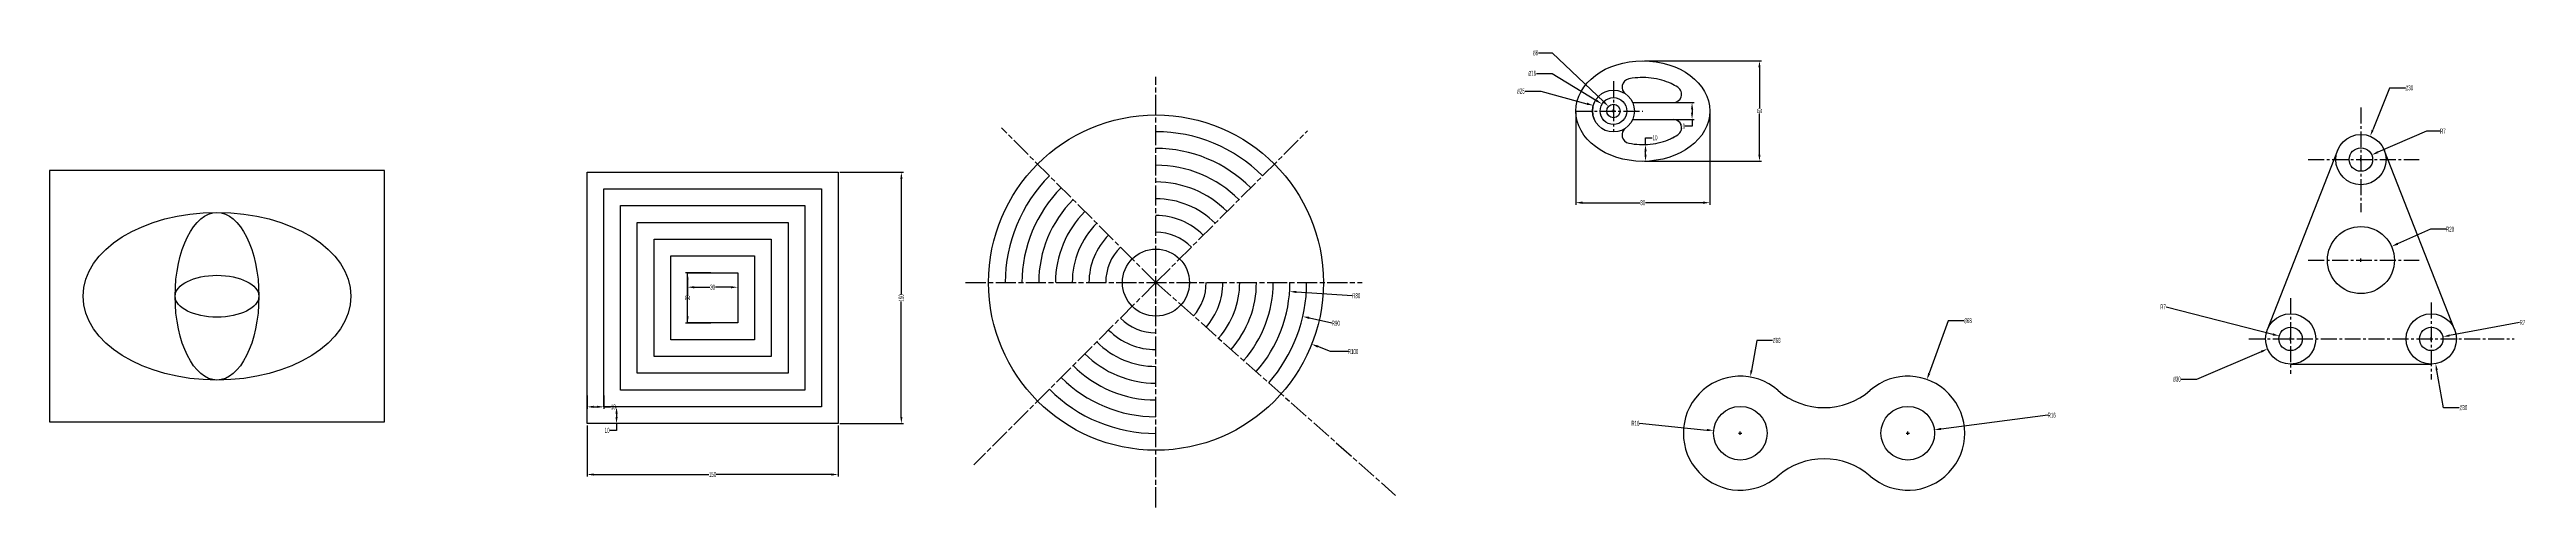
# Model space of a CAD drawing. Header units: millimetres. Extents: x 1568 to 31342, y 459 to 4403.
# Drawn here: x 10906 to 12385, y 486 to 759 of the extents above; entities that cross this region are included whole.
import ezdxf

# ---------------------------------------------------------------- set-up
doc = ezdxf.new("R2010")
doc.units = ezdxf.units.MM
doc.header["$LTSCALE"] = 0.5
doc.linetypes.add('ACAD_ISO08W100', pattern=[36, 24, -3, 6, -3])
doc.linetypes.add('CENTER2', pattern=[28.575, 19.05, -3.175, 3.175, -3.175])
for name, color, linetype in [('centre line', 3, 'CENTER2'), ('dim', 210, 'Continuous'), ('drawing', 7, 'Continuous')]:
    doc.layers.add(name, color=color, linetype=linetype)
doc.styles.get("Standard").update_dxf_attribs({"font": 'arial.ttf', "width": 0.5})
doc.dimstyles.new('DARSHU2', dxfattribs={"dimtxt": 3, "dimasz": 4, "dimexe": 1.25, "dimexo": 1, "dimtad": 0, "dimtoh": 1, "dimdec": 1, "dimdsep": 46, "dimtxsty": 'Standard', "dimcen": 1, "dimclrd": 6, "dimclre": 6, "dimclrt": 6, "dimadec": 0, "dimazin": 0, "dimtfac": 1, "dimtdec": 1, "dimtofl": 0, "dimtmove": 0, "dimatfit": 3, "dimfxl": 1, "dimtfillclr": 256, "dimlwd": 25, "dimlwe": 25, "dimarcsym": 0})

# ---------------------------------------------------------------- blocks, each defined once
blk = doc.blocks.new('*D587')
at = {"layer": 'Defpoints', "color": 0, "transparency": 16777216}
for p in [(12292.8, 696.1), (12286.4, 693.3)]:
    blk.add_point(p, dxfattribs=at)
at = {"layer": 'dim', "color": 6, "linetype": 'Continuous', "lineweight": 25, "transparency": 16777216}
for p, q in [((12325.6, 710.3), (12296.5, 697.7)), ((12333.4, 710.3), (12325.6, 710.3))]:
    blk.add_line(p, q, dxfattribs=at)
at = {"layer": 'dim', "color": 6, "lineweight": 25, "transparency": 16777216}
for p, q in [((12285.4, 693.3), (12287.4, 693.3)), ((12286.4, 692.3), (12286.4, 694.3))]:
    blk.add_line(p, q, dxfattribs=at)
at = {"layer": 'dim', "color": 6, "transparency": 16777216}
blk.add_solid([(12296.2, 698.3), (12296.7, 697.1), (12292.8, 696.1)], dxfattribs=at)
at = {"layer": 'dim', "color": 6, "transparency": 16777216, "insert": (12335.3, 710.3), "char_height": 3, "attachment_point": 5}
blk.add_mtext('R7', dxfattribs=at)
blk = doc.blocks.new('*D597')
at = {"layer": 'Defpoints', "color": 0, "transparency": 16777216}
for p in [(12291.9, 707.3), (12280.8, 679.4)]:
    blk.add_point(p, dxfattribs=at)
at = {"layer": 'dim', "color": 6, "linetype": 'Continuous', "lineweight": 25, "transparency": 16777216}
for p, q in [((12303.4, 736), (12293.4, 711)), ((12312.8, 736), (12303.4, 736))]:
    blk.add_line(p, q, dxfattribs=at)
at = {"layer": 'dim', "color": 6, "lineweight": 25, "transparency": 16777216}
for p, q in [((12285.4, 693.3), (12287.4, 693.3)), ((12286.4, 692.3), (12286.4, 694.3))]:
    blk.add_line(p, q, dxfattribs=at)
at = {"layer": 'dim', "color": 6, "transparency": 16777216}
blk.add_solid([(12292.8, 711.2), (12294, 710.7), (12291.9, 707.3)], dxfattribs=at)
at = {"layer": 'dim', "color": 6, "transparency": 16777216, "insert": (12315.3, 736), "char_height": 3, "attachment_point": 5}
blk.add_mtext('∅30', dxfattribs=at)
blk = doc.blocks.new('*D588')
at = {"layer": 'Defpoints', "color": 0, "transparency": 16777216}
for p in [(12237.6, 588.1), (12244.4, 586.3)]:
    blk.add_point(p, dxfattribs=at)
at = {"layer": 'dim', "color": 6, "linetype": 'Continuous', "lineweight": 25, "transparency": 16777216}
blk.add_line((12170.1, 605.4), (12233.7, 589.1), dxfattribs=at)
at = {"layer": 'dim', "color": 6, "lineweight": 25, "transparency": 16777216}
for p, q in [((12243.4, 586.3), (12245.4, 586.3)), ((12244.4, 585.3), (12244.4, 587.3))]:
    blk.add_line(p, q, dxfattribs=at)
at = {"layer": 'dim', "color": 6, "transparency": 16777216}
blk.add_solid([(12233.9, 589.7), (12233.6, 588.4), (12237.6, 588.1)], dxfattribs=at)
at = {"layer": 'dim', "color": 6, "transparency": 16777216, "insert": (12168.2, 605.4), "char_height": 3, "attachment_point": 5}
blk.add_mtext('R7', dxfattribs=at)
blk = doc.blocks.new('*D589')
at = {"layer": 'Defpoints', "color": 0, "transparency": 16777216}
for p in [(12328.4, 586.3), (12335.3, 587.6)]:
    blk.add_point(p, dxfattribs=at)
at = {"layer": 'dim', "color": 6, "linetype": 'Continuous', "lineweight": 25, "transparency": 16777216}
blk.add_line((12381, 596.2), (12339.2, 588.4), dxfattribs=at)
at = {"layer": 'dim', "color": 6, "lineweight": 25, "transparency": 16777216}
for p, q in [((12327.4, 586.3), (12329.4, 586.3)), ((12328.4, 585.3), (12328.4, 587.3))]:
    blk.add_line(p, q, dxfattribs=at)
at = {"layer": 'dim', "color": 6, "transparency": 16777216}
blk.add_solid([(12339.1, 589), (12339.3, 587.7), (12335.3, 587.6)], dxfattribs=at)
at = {"layer": 'dim', "color": 6, "transparency": 16777216, "insert": (12382.8, 596.2), "char_height": 3, "attachment_point": 5}
blk.add_mtext('R7', dxfattribs=at)
blk = doc.blocks.new('*D598')
at = {"layer": 'Defpoints', "color": 0, "transparency": 16777216}
for p in [(12258.2, 592.3), (12230.6, 580.4)]:
    blk.add_point(p, dxfattribs=at)
at = {"layer": 'dim', "color": 6, "linetype": 'Continuous', "lineweight": 25, "transparency": 16777216}
for p, q in [((12188.4, 562.3), (12226.9, 578.8)), ((12179, 562.3), (12188.4, 562.3))]:
    blk.add_line(p, q, dxfattribs=at)
at = {"layer": 'dim', "color": 6, "lineweight": 25, "transparency": 16777216}
for p, q in [((12243.4, 586.3), (12245.4, 586.3)), ((12244.4, 585.3), (12244.4, 587.3))]:
    blk.add_line(p, q, dxfattribs=at)
at = {"layer": 'dim', "color": 6, "transparency": 16777216}
blk.add_solid([(12226.7, 579.4), (12227.2, 578.2), (12230.6, 580.4)], dxfattribs=at)
at = {"layer": 'dim', "color": 6, "transparency": 16777216, "insert": (12176.5, 562.3), "char_height": 3, "attachment_point": 5}
blk.add_mtext('∅30', dxfattribs=at)
blk = doc.blocks.new('*D599')
at = {"layer": 'Defpoints', "color": 0, "transparency": 16777216}
for p in [(12325.8, 601.1), (12331, 571.6)]:
    blk.add_point(p, dxfattribs=at)
at = {"layer": 'dim', "color": 6, "lineweight": 25, "transparency": 16777216}
for p, q in [((12327.4, 586.3), (12329.4, 586.3)), ((12328.4, 585.3), (12328.4, 587.3))]:
    blk.add_line(p, q, dxfattribs=at)
at = {"layer": 'dim', "color": 6, "linetype": 'Continuous', "lineweight": 25, "transparency": 16777216}
for p, q in [((12335.6, 545.3), (12331.7, 567.6)), ((12345, 545.3), (12335.6, 545.3))]:
    blk.add_line(p, q, dxfattribs=at)
at = {"layer": 'dim', "color": 6, "transparency": 16777216}
blk.add_solid([(12332.3, 567.8), (12331, 567.5), (12331, 571.6)], dxfattribs=at)
at = {"layer": 'dim', "color": 6, "transparency": 16777216, "insert": (12347.6, 545.3), "char_height": 3, "attachment_point": 5}
blk.add_mtext('∅30', dxfattribs=at)
blk = doc.blocks.new('*D600')
at = {"layer": 'Defpoints', "color": 0, "transparency": 16777216}
for p in [(11921.7, 563.6), (11909.8, 496.6)]:
    blk.add_point(p, dxfattribs=at)
at = {"layer": 'dim', "color": 6, "linetype": 'Continuous', "lineweight": 25, "transparency": 16777216}
for p, q in [((11925.6, 585.4), (11922.4, 567.5)), ((11935, 585.4), (11925.6, 585.4))]:
    blk.add_line(p, q, dxfattribs=at)
at = {"layer": 'dim', "color": 6, "lineweight": 25, "transparency": 16777216}
for p, q in [((11914.7, 530.1), (11916.7, 530.1)), ((11915.7, 529.1), (11915.7, 531.1))]:
    blk.add_line(p, q, dxfattribs=at)
at = {"layer": 'dim', "color": 6, "transparency": 16777216}
blk.add_solid([(11921.7, 567.6), (11923, 567.4), (11921.7, 563.6)], dxfattribs=at)
at = {"layer": 'dim', "color": 6, "transparency": 16777216, "insert": (11937.5, 585.4), "char_height": 3, "attachment_point": 5}
blk.add_mtext('∅68', dxfattribs=at)
blk = doc.blocks.new('*D601')
at = {"layer": 'Defpoints', "color": 0, "transparency": 16777216}
for p in [(12027.2, 562.1), (12004.3, 498.1)]:
    blk.add_point(p, dxfattribs=at)
at = {"layer": 'dim', "color": 6, "linetype": 'Continuous', "lineweight": 25, "transparency": 16777216}
for p, q in [((12039.8, 597.2), (12028.6, 565.9)), ((12049.2, 597.2), (12039.8, 597.2))]:
    blk.add_line(p, q, dxfattribs=at)
at = {"layer": 'dim', "color": 6, "lineweight": 25, "transparency": 16777216}
for p, q in [((12014.7, 530.1), (12016.7, 530.1)), ((12015.7, 529.1), (12015.7, 531.1))]:
    blk.add_line(p, q, dxfattribs=at)
at = {"layer": 'dim', "color": 6, "transparency": 16777216}
blk.add_solid([(12027.9, 566.1), (12029.2, 565.6), (12027.2, 562.1)], dxfattribs=at)
at = {"layer": 'dim', "color": 6, "transparency": 16777216, "insert": (12051.7, 597.2), "char_height": 3, "attachment_point": 5}
blk.add_mtext('∅68', dxfattribs=at)
blk = doc.blocks.new('*D590')
at = {"layer": 'Defpoints', "color": 0, "transparency": 16777216}
for p in [(11899.8, 531.7), (11915.7, 530.1)]:
    blk.add_point(p, dxfattribs=at)
at = {"layer": 'dim', "color": 6, "linetype": 'Continuous', "lineweight": 25, "transparency": 16777216}
blk.add_line((11855.5, 536), (11895.8, 532), dxfattribs=at)
at = {"layer": 'dim', "color": 6, "lineweight": 25, "transparency": 16777216}
for p, q in [((11914.7, 530.1), (11916.7, 530.1)), ((11915.7, 529.1), (11915.7, 531.1))]:
    blk.add_line(p, q, dxfattribs=at)
at = {"layer": 'dim', "color": 6, "transparency": 16777216}
blk.add_solid([(11895.9, 532.7), (11895.8, 531.4), (11899.8, 531.7)], dxfattribs=at)
at = {"layer": 'dim', "color": 6, "transparency": 16777216, "insert": (11853.1, 536), "char_height": 3, "attachment_point": 5}
blk.add_mtext('R16', dxfattribs=at)
blk = doc.blocks.new('*D591')
at = {"layer": 'Defpoints', "color": 0, "transparency": 16777216}
for p in [(12015.7, 530.1), (12031.6, 532.1)]:
    blk.add_point(p, dxfattribs=at)
at = {"layer": 'dim', "color": 6, "linetype": 'Continuous', "lineweight": 25, "transparency": 16777216}
blk.add_line((12099.3, 540.8), (12035.6, 532.6), dxfattribs=at)
at = {"layer": 'dim', "color": 6, "lineweight": 25, "transparency": 16777216}
for p, q in [((12014.7, 530.1), (12016.7, 530.1)), ((12015.7, 529.1), (12015.7, 531.1))]:
    blk.add_line(p, q, dxfattribs=at)
at = {"layer": 'dim', "color": 6, "transparency": 16777216}
blk.add_solid([(12035.5, 533.3), (12035.7, 532), (12031.6, 532.1)], dxfattribs=at)
at = {"layer": 'dim', "color": 6, "transparency": 16777216, "insert": (12101.7, 540.8), "char_height": 3, "attachment_point": 5}
blk.add_mtext('R16', dxfattribs=at)
blk = doc.blocks.new('*D592')
at = {"layer": 'Defpoints', "color": 0, "transparency": 16777216}
for p in [(11566.8, 619.9), (11659.8, 583.2)]:
    blk.add_point(p, dxfattribs=at)
at = {"layer": 'dim', "color": 6, "lineweight": 25, "transparency": 16777216}
for p, q in [((11565.8, 619.9), (11567.8, 619.9)), ((11566.8, 618.9), (11566.8, 620.9))]:
    blk.add_line(p, q, dxfattribs=at)
at = {"layer": 'dim', "color": 6, "linetype": 'Continuous', "lineweight": 25, "transparency": 16777216}
for p, q in [((11671, 578.8), (11663.5, 581.8)), ((11681.5, 578.8), (11671, 578.8))]:
    blk.add_line(p, q, dxfattribs=at)
at = {"layer": 'dim', "color": 6, "transparency": 16777216}
blk.add_solid([(11663.8, 582.4), (11663.3, 581.1), (11659.8, 583.2)], dxfattribs=at)
at = {"layer": 'dim', "color": 6, "transparency": 16777216, "insert": (11684.5, 578.8), "char_height": 3, "attachment_point": 5}
blk.add_mtext('R100', dxfattribs=at)
blk = doc.blocks.new('*D593')
at = {"layer": 'Defpoints', "color": 0, "transparency": 16777216}
for p in [(11566.8, 619.9), (11654.5, 599.7)]:
    blk.add_point(p, dxfattribs=at)
at = {"layer": 'dim', "color": 6, "lineweight": 25, "transparency": 16777216}
for p, q in [((11565.8, 619.9), (11567.8, 619.9)), ((11566.8, 618.9), (11566.8, 620.9))]:
    blk.add_line(p, q, dxfattribs=at)
at = {"layer": 'dim', "color": 6, "linetype": 'Continuous', "lineweight": 25, "transparency": 16777216}
blk.add_line((11671.8, 595.7), (11658.4, 598.8), dxfattribs=at)
at = {"layer": 'dim', "color": 6, "transparency": 16777216}
blk.add_solid([(11658.5, 599.5), (11658.2, 598.2), (11654.5, 599.7)], dxfattribs=at)
at = {"layer": 'dim', "color": 6, "transparency": 16777216, "insert": (11674.2, 595.7), "char_height": 3, "attachment_point": 5}
blk.add_mtext('R90', dxfattribs=at)
blk = doc.blocks.new('*D594')
at = {"layer": 'Defpoints', "color": 0, "transparency": 16777216}
for p in [(11566.8, 619.9), (11646.6, 614.6)]:
    blk.add_point(p, dxfattribs=at)
at = {"layer": 'dim', "color": 6, "lineweight": 25, "transparency": 16777216}
for p, q in [((11565.8, 619.9), (11567.8, 619.9)), ((11566.8, 618.9), (11566.8, 620.9))]:
    blk.add_line(p, q, dxfattribs=at)
at = {"layer": 'dim', "color": 6, "linetype": 'Continuous', "lineweight": 25, "transparency": 16777216}
blk.add_line((11684, 612.1), (11650.6, 614.3), dxfattribs=at)
at = {"layer": 'dim', "color": 6, "transparency": 16777216}
blk.add_solid([(11650.6, 615), (11650.5, 613.7), (11646.6, 614.6)], dxfattribs=at)
at = {"layer": 'dim', "color": 6, "transparency": 16777216, "insert": (11686.4, 612.1), "char_height": 3, "attachment_point": 5}
blk.add_mtext('R80', dxfattribs=at)
blk = doc.blocks.new('*D595')
at = {"layer": 'Defpoints', "color": 0, "transparency": 16777216}
for p in [(12304.7, 641.5), (12286.4, 633.3)]:
    blk.add_point(p, dxfattribs=at)
at = {"layer": 'dim', "color": 6, "linetype": 'Continuous', "lineweight": 25, "transparency": 16777216}
for p, q in [((12328, 651.8), (12308.3, 643.1)), ((12337.2, 651.8), (12328, 651.8))]:
    blk.add_line(p, q, dxfattribs=at)
at = {"layer": 'dim', "color": 6, "lineweight": 25, "transparency": 16777216}
for p, q in [((12285.4, 633.3), (12287.4, 633.3)), ((12286.4, 632.3), (12286.4, 634.3))]:
    blk.add_line(p, q, dxfattribs=at)
at = {"layer": 'dim', "color": 6, "transparency": 16777216}
blk.add_solid([(12308, 643.7), (12308.6, 642.5), (12304.7, 641.5)], dxfattribs=at)
at = {"layer": 'dim', "color": 6, "transparency": 16777216, "insert": (12339.6, 651.8), "char_height": 3, "attachment_point": 5}
blk.add_mtext('R20', dxfattribs=at)
blk = doc.blocks.new('*D602')
at = {"layer": 'Defpoints', "color": 0, "transparency": 16777216}
for p in [(11863.6, 727.3), (11863.6, 717.3), (11886.9, 717.3)]:
    blk.add_point(p, dxfattribs=at)
at = {"layer": 'dim', "color": 6, "linetype": 'Continuous', "lineweight": 25, "transparency": 16777216}
for p, q in [((11864.6, 727.3), (11888.2, 727.3)), ((11864.6, 717.3), (11888.2, 717.3)), ((11886.9, 713.3), (11882.9, 713.3)), ((11886.9, 723.3), (11886.9, 721.3)), ((11886.9, 717.3), (11886.9, 713.3))]:
    blk.add_line(p, q, dxfattribs=at)
at = {"layer": 'dim', "color": 6, "transparency": 16777216}
for points in [[(11886.3, 723.3), (11887.6, 723.3), (11886.9, 727.3)], [(11886.3, 721.3), (11887.6, 721.3), (11886.9, 717.3)]]:
    blk.add_solid(points, dxfattribs=at)
at = {"layer": 'dim', "color": 6, "transparency": 16777216, "insert": (11881.3, 713.3), "char_height": 3, "attachment_point": 5}
blk.add_mtext('10', dxfattribs=at)
blk = doc.blocks.new('*D603')
at = {"layer": 'Defpoints', "color": 0, "transparency": 16777216}
for p in [(11857.5, 752.3), (11927.2, 752.3), (11857.5, 692.3)]:
    blk.add_point(p, dxfattribs=at)
at = {"layer": 'dim', "color": 6, "linetype": 'Continuous', "lineweight": 25, "transparency": 16777216}
for p, q in [((11858.5, 752.3), (11928.4, 752.3)), ((11927.2, 748.3), (11927.2, 724)), ((11927.2, 696.3), (11927.2, 720.6)), ((11858.5, 692.3), (11928.4, 692.3))]:
    blk.add_line(p, q, dxfattribs=at)
at = {"layer": 'dim', "color": 6, "transparency": 16777216}
for points in [[(11926.5, 748.3), (11927.8, 748.3), (11927.2, 752.3)], [(11926.5, 696.3), (11927.8, 696.3), (11927.2, 692.3)]]:
    blk.add_solid(points, dxfattribs=at)
at = {"layer": 'dim', "color": 6, "transparency": 16777216, "insert": (11927.2, 722.3), "char_height": 3, "attachment_point": 5, "rotation": 90}
blk.add_mtext('60', dxfattribs=at)
blk = doc.blocks.new('*D604')
at = {"layer": 'Defpoints', "color": 0, "transparency": 16777216}
for p in [(11817.5, 722.3), (11897.5, 722.3), (11897.5, 667.6)]:
    blk.add_point(p, dxfattribs=at)
at = {"layer": 'dim', "color": 6, "linetype": 'Continuous', "lineweight": 25, "transparency": 16777216}
for p, q in [((11817.5, 721.3), (11817.5, 666.4)), ((11897.5, 721.3), (11897.5, 666.4)), ((11821.5, 667.6), (11855.8, 667.6)), ((11893.5, 667.6), (11859.2, 667.6))]:
    blk.add_line(p, q, dxfattribs=at)
at = {"layer": 'dim', "color": 6, "transparency": 16777216}
for points in [[(11821.5, 668.3), (11821.5, 666.9), (11817.5, 667.6)], [(11893.5, 668.3), (11893.5, 666.9), (11897.5, 667.6)]]:
    blk.add_solid(points, dxfattribs=at)
at = {"layer": 'dim', "color": 6, "transparency": 16777216, "insert": (11857.5, 667.6), "char_height": 3, "attachment_point": 5}
blk.add_mtext('80', dxfattribs=at)
blk = doc.blocks.new('*D596')
at = {"layer": 'Defpoints', "color": 0, "transparency": 16777216}
for p in [(11856.5, 702.3), (11859.1, 702.3), (11857.5, 692.3)]:
    blk.add_point(p, dxfattribs=at)
at = {"layer": 'dim', "color": 6, "linetype": 'Continuous', "lineweight": 25, "transparency": 16777216}
for p, q in [((11857.5, 702.3), (11860.4, 702.3)), ((11859.1, 702.3), (11859.1, 706.3)), ((11859.1, 706.3), (11863.1, 706.3)), ((11859.1, 696.3), (11859.1, 698.3)), ((11858.5, 692.3), (11860.4, 692.3))]:
    blk.add_line(p, q, dxfattribs=at)
at = {"layer": 'dim', "color": 6, "transparency": 16777216}
for points in [[(11858.5, 698.3), (11859.8, 698.3), (11859.1, 702.3)], [(11858.5, 696.3), (11859.8, 696.3), (11859.1, 692.3)]]:
    blk.add_solid(points, dxfattribs=at)
at = {"layer": 'dim', "color": 6, "transparency": 16777216, "insert": (11864.8, 706.3), "char_height": 3, "attachment_point": 5}
blk.add_mtext('10', dxfattribs=at)
blk = doc.blocks.new('*D605')
at = {"layer": 'Defpoints', "color": 0, "transparency": 16777216}
for p in [(11827.9, 725.6), (11852, 719)]:
    blk.add_point(p, dxfattribs=at)
at = {"layer": 'dim', "color": 6, "linetype": 'Continuous', "lineweight": 25, "transparency": 16777216}
for p, q in [((11787.2, 734.1), (11796.6, 734.1)), ((11796.6, 734.1), (11824.1, 726.6))]:
    blk.add_line(p, q, dxfattribs=at)
at = {"layer": 'dim', "color": 6, "lineweight": 25, "transparency": 16777216}
for p, q in [((11839, 722.3), (11841, 722.3)), ((11840, 721.3), (11840, 723.3))]:
    blk.add_line(p, q, dxfattribs=at)
at = {"layer": 'dim', "color": 6, "transparency": 16777216}
blk.add_solid([(11824.2, 727.3), (11823.9, 726), (11827.9, 725.6)], dxfattribs=at)
at = {"layer": 'dim', "color": 6, "transparency": 16777216, "insert": (11784.7, 734.1), "char_height": 3, "attachment_point": 5}
blk.add_mtext('∅25', dxfattribs=at)
blk = doc.blocks.new('*D606')
at = {"layer": 'Defpoints', "color": 0, "transparency": 16777216}
for p in [(11833.2, 726.4), (11846.8, 718.1)]:
    blk.add_point(p, dxfattribs=at)
at = {"layer": 'dim', "color": 6, "linetype": 'Continuous', "lineweight": 25, "transparency": 16777216}
for p, q in [((11794, 744.7), (11803.4, 744.7)), ((11803.4, 744.7), (11829.8, 728.5))]:
    blk.add_line(p, q, dxfattribs=at)
at = {"layer": 'dim', "color": 6, "lineweight": 25, "transparency": 16777216}
for p, q in [((11839, 722.3), (11841, 722.3)), ((11840, 721.3), (11840, 723.3))]:
    blk.add_line(p, q, dxfattribs=at)
at = {"layer": 'dim', "color": 6, "transparency": 16777216}
blk.add_solid([(11830.1, 729.1), (11829.4, 728), (11833.2, 726.4)], dxfattribs=at)
at = {"layer": 'dim', "color": 6, "transparency": 16777216, "insert": (11791.5, 744.7), "char_height": 3, "attachment_point": 5}
blk.add_mtext('∅16', dxfattribs=at)
blk = doc.blocks.new('*D607')
at = {"layer": 'Defpoints', "color": 0, "transparency": 16777216}
for p in [(11837.1, 725), (11842.9, 719.5)]:
    blk.add_point(p, dxfattribs=at)
at = {"layer": 'dim', "color": 6, "linetype": 'Continuous', "lineweight": 25, "transparency": 16777216}
for p, q in [((11795.3, 756.9), (11803.4, 756.9)), ((11803.4, 756.9), (11834.2, 727.8))]:
    blk.add_line(p, q, dxfattribs=at)
at = {"layer": 'dim', "color": 6, "lineweight": 25, "transparency": 16777216}
for p, q in [((11839, 722.3), (11841, 722.3)), ((11840, 721.3), (11840, 723.3))]:
    blk.add_line(p, q, dxfattribs=at)
at = {"layer": 'dim', "color": 6, "transparency": 16777216}
blk.add_solid([(11834.6, 728.2), (11833.7, 727.3), (11837.1, 725)], dxfattribs=at)
at = {"layer": 'dim', "color": 6, "transparency": 16777216, "insert": (11793.4, 756.9), "char_height": 3, "attachment_point": 5}
blk.add_mtext('∅8', dxfattribs=at)
blk = doc.blocks.new('*D608')
at = {"layer": 'Defpoints', "color": 0, "transparency": 16777216}
for p in [(11377, 685.8), (11377, 535.8), (11414.7, 535.8)]:
    blk.add_point(p, dxfattribs=at)
at = {"layer": 'dim', "color": 6, "linetype": 'Continuous', "lineweight": 25, "transparency": 16777216}
for p, q in [((11378, 685.8), (11416, 685.8)), ((11414.7, 681.8), (11414.7, 613.1)), ((11414.7, 539.8), (11414.7, 608.6)), ((11378, 535.8), (11416, 535.8))]:
    blk.add_line(p, q, dxfattribs=at)
at = {"layer": 'dim', "color": 6, "transparency": 16777216}
for points in [[(11414.1, 681.8), (11415.4, 681.8), (11414.7, 685.8)], [(11414.1, 539.8), (11415.4, 539.8), (11414.7, 535.8)]]:
    blk.add_solid(points, dxfattribs=at)
at = {"layer": 'dim', "color": 6, "transparency": 16777216, "insert": (11414.7, 610.8), "char_height": 3, "attachment_point": 5, "rotation": 90}
blk.add_mtext('150', dxfattribs=at)
blk = doc.blocks.new('*D609')
at = {"layer": 'Defpoints', "color": 0, "transparency": 16777216}
for p in [(11227, 535.8), (11377, 535.8), (11377, 505.5)]:
    blk.add_point(p, dxfattribs=at)
at = {"layer": 'dim', "color": 6, "linetype": 'Continuous', "lineweight": 25, "transparency": 16777216}
for p, q in [((11227, 534.8), (11227, 504.2)), ((11377, 534.8), (11377, 504.2)), ((11231, 505.5), (11299.8, 505.5)), ((11373, 505.5), (11304.2, 505.5))]:
    blk.add_line(p, q, dxfattribs=at)
at = {"layer": 'dim', "color": 6, "transparency": 16777216}
for points in [[(11231, 506.1), (11231, 504.8), (11227, 505.5)], [(11373, 506.1), (11373, 504.8), (11377, 505.5)]]:
    blk.add_solid(points, dxfattribs=at)
at = {"layer": 'dim', "color": 6, "transparency": 16777216, "insert": (11302, 505.5), "char_height": 3, "attachment_point": 5}
blk.add_mtext('150', dxfattribs=at)
blk = doc.blocks.new('*D610')
at = {"layer": 'Defpoints', "color": 0, "transparency": 16777216}
for p in [(11227, 553.5), (11237, 553.5), (11237, 545.8)]:
    blk.add_point(p, dxfattribs=at)
at = {"layer": 'dim', "color": 6, "linetype": 'Continuous', "lineweight": 25, "transparency": 16777216}
for p, q in [((11227, 552.5), (11227, 544.6)), ((11237, 552.5), (11237, 544.6)), ((11231, 545.8), (11233, 545.8)), ((11237, 545.8), (11241, 545.8))]:
    blk.add_line(p, q, dxfattribs=at)
at = {"layer": 'dim', "color": 6, "transparency": 16777216}
for points in [[(11231, 546.5), (11231, 545.2), (11227, 545.8)], [(11233, 546.5), (11233, 545.2), (11237, 545.8)]]:
    blk.add_solid(points, dxfattribs=at)
at = {"layer": 'dim', "color": 6, "transparency": 16777216, "insert": (11242.7, 545.8), "char_height": 3, "attachment_point": 5}
blk.add_mtext('10', dxfattribs=at)
blk = doc.blocks.new('*D611')
at = {"layer": 'Defpoints', "color": 0, "transparency": 16777216}
for p in [(11244.6, 535.8), (11247, 545.8), (11247, 535.8)]:
    blk.add_point(p, dxfattribs=at)
at = {"layer": 'dim', "color": 6, "linetype": 'Continuous', "lineweight": 25, "transparency": 16777216}
for p, q in [((11246, 545.8), (11243.4, 545.8)), ((11246, 535.8), (11243.4, 535.8)), ((11244.6, 541.8), (11244.6, 539.8)), ((11244.6, 535.8), (11244.6, 531.8)), ((11244.6, 531.8), (11240.6, 531.8))]:
    blk.add_line(p, q, dxfattribs=at)
at = {"layer": 'dim', "color": 6, "transparency": 16777216}
for points in [[(11244, 541.8), (11245.3, 541.8), (11244.6, 545.8)], [(11244, 539.8), (11245.3, 539.8), (11244.6, 535.8)]]:
    blk.add_solid(points, dxfattribs=at)
at = {"layer": 'dim', "color": 6, "transparency": 16777216, "insert": (11239, 531.8), "char_height": 3, "attachment_point": 5}
blk.add_mtext('10', dxfattribs=at)
blk = doc.blocks.new('*D612')
at = {"layer": 'Defpoints', "color": 0, "transparency": 16777216}
for p in [(11302, 625.8), (11287, 595.8), (11302, 595.8)]:
    blk.add_point(p, dxfattribs=at)
at = {"layer": 'dim', "color": 6, "linetype": 'Continuous', "lineweight": 25, "transparency": 16777216}
for p, q in [((11301, 625.8), (11285.8, 625.8)), ((11287, 621.8), (11287, 612.5)), ((11287, 599.8), (11287, 609.2)), ((11301, 595.8), (11285.8, 595.8))]:
    blk.add_line(p, q, dxfattribs=at)
at = {"layer": 'dim', "color": 6, "transparency": 16777216}
for points in [[(11286.4, 621.8), (11287.7, 621.8), (11287, 625.8)], [(11286.4, 599.8), (11287.7, 599.8), (11287, 595.8)]]:
    blk.add_solid(points, dxfattribs=at)
at = {"layer": 'dim', "color": 6, "transparency": 16777216, "insert": (11287, 610.8), "char_height": 3, "attachment_point": 5, "rotation": 90}
blk.add_mtext('30', dxfattribs=at)
blk = doc.blocks.new('*D613')
at = {"layer": 'Defpoints', "color": 0, "transparency": 16777216}
for p in [(11287, 617.9), (11317, 617.9), (11317, 617.2)]:
    blk.add_point(p, dxfattribs=at)
at = {"layer": 'dim', "color": 6, "linetype": 'Continuous', "lineweight": 25, "transparency": 16777216}
for p, q in [((11287, 616.9), (11287, 615.9)), ((11291, 617.2), (11300.3, 617.2)), ((11313, 617.2), (11303.7, 617.2)), ((11317, 616.9), (11317, 615.9))]:
    blk.add_line(p, q, dxfattribs=at)
at = {"layer": 'dim', "color": 6, "transparency": 16777216}
for points in [[(11291, 617.8), (11291, 616.5), (11287, 617.2)], [(11313, 617.8), (11313, 616.5), (11317, 617.2)]]:
    blk.add_solid(points, dxfattribs=at)
at = {"layer": 'dim', "color": 6, "transparency": 16777216, "insert": (11302, 617.2), "char_height": 3, "attachment_point": 5}
blk.add_mtext('30', dxfattribs=at)

msp = doc.modelspace()

# ---------------------------------------------------------------- linework, layer by layer
at = {"linetype": 'ACAD_ISO08W100'}
for p, q in [((11566.768, 485.852), (11566.768, 742.663)), ((11566.768, 619.939), (11474.559, 712.148)), ((11566.768, 619.939), (11657.294, 710.465)), ((11453.087, 619.939), (11689.95, 619.939)), ((11566.768, 619.939), (11458.001, 511.172)), ((11566.768, 619.939), (11709.849, 492.964))]:
    msp.add_line(p, q, dxfattribs=at)
for p, q in [((11828.501, 727.263), (11828.535, 727.263)), ((11851.448, 727.263), (11875.657, 727.263)), ((11827.491, 722.263), (11827.491, 722.263)), ((11828.501, 717.263), (11828.535, 717.263)), ((11851.448, 717.263), (11875.657, 717.263)), ((12272.411, 698.825), (12230.411, 591.825)), ((12300.337, 698.825), (12342.337, 591.825)), ((11106.022, 686.817), (10906.022, 686.817)), ((10906.022, 686.817), (10906.022, 536.817)), ((11106.022, 536.817), (11106.022, 686.817)), ((12244.374, 571.345), (12328.374, 571.345)), ((10906.022, 536.817), (11106.022, 536.817))]:
    msp.add_line(p, q)
for points in [[(11227.032, 685.847), (11377.032, 685.847), (11377.032, 535.847), (11227.032, 535.847)], [(11237.032, 675.847), (11367.032, 675.847), (11367.032, 545.847), (11237.032, 545.847)], [(11247.032, 665.847), (11357.032, 665.847), (11357.032, 555.847), (11247.032, 555.847)], [(11257.032, 655.847), (11347.032, 655.847), (11347.032, 565.847), (11257.032, 565.847)], [(11267.032, 645.847), (11337.032, 645.847), (11337.032, 575.847), (11267.032, 575.847)], [(11277.032, 635.847), (11327.032, 635.847), (11327.032, 585.847), (11277.032, 585.847)], [(11287.032, 625.847), (11317.032, 625.847), (11317.032, 595.847), (11287.032, 595.847)]]:
    msp.add_lwpolyline(points, close=True)
for centre, radius in [((11839.991, 722.263), 12.5), ((11566.768, 619.939), 100), ((12286.374, 693.345), 15), ((12286.374, 693.345), 7), ((11566.768, 619.939), 20), ((12244.374, 586.345), 15), ((12244.374, 586.345), 7), ((12328.374, 586.345), 15), ((12328.374, 586.345), 7), ((11915.743, 530.104), 16), ((12015.743, 530.104), 16)]:
    msp.add_circle(centre, radius)
for centre, radius, start, end in [((11850.113, 736.539), 5, 101.334966, 234.661887), ((11875.657, 732.263), 5, 270, 56.575658), ((11850.113, 707.987), 5, 125.338066, 258.669831), ((11875.657, 712.263), 5, 303.426173, 90), ((11566.768, 619.939), 90, 45, 90), ((11566.768, 619.939), 80, 45, 90), ((11566.768, 619.939), 90, 135, 180), ((11566.768, 619.939), 70, 45, 90), ((11566.768, 619.939), 80, 135, 180), ((11566.768, 619.939), 70, 135, 180), ((11566.768, 619.939), 60, 45, 90), ((11566.768, 619.939), 50, 45, 90), ((11566.768, 619.939), 60, 135, 180), ((11566.768, 619.939), 50, 135, 180), ((11566.768, 619.939), 40, 45, 90), ((11566.768, 619.939), 40, 135, 180), ((11566.768, 619.939), 30, 135, 180), ((11566.768, 619.939), 30, 45, 90), ((11566.768, 619.939), 30, 318.412877, 0), ((11566.768, 619.939), 40, 318.412877, 0), ((11566.768, 619.939), 50, 318.412877, 0), ((11566.768, 619.939), 60, 318.412877, 0), ((11566.768, 619.939), 70, 318.412877, 0), ((11566.768, 619.939), 80, 318.412877, 0), ((11566.768, 619.939), 90, 318.412877, 0), ((11566.768, 619.939), 30, 225, 270), ((11566.768, 619.939), 60, 225, 270), ((11566.768, 619.939), 50, 225, 270), ((11566.768, 619.939), 40, 225, 270), ((11566.768, 619.939), 80, 225, 270), ((11566.768, 619.939), 70, 225, 270), ((11915.743, 530.104), 34, 48.86049, 311.13951), ((12015.743, 530.104), 34, 228.86049, 131.13951), ((11566.768, 619.939), 90, 225, 270), ((11965.743, 587.34), 42, 228.86049, 311.13951), ((11965.743, 472.868), 42, 48.86049, 131.13951)]:
    msp.add_arc(centre, radius, start, end)
for centre, major_axis, ratio in [((11857.491, 722.263), (40, 0), 0.75), ((11006.022, 611.817), (-80, 0), 0.625), ((11006.022, 611.817), (0, -50), 0.5), ((11006.022, 611.817), (-25, 0), 0.5)]:
    msp.add_ellipse(centre, major_axis=major_axis, ratio=ratio)
for points, knots in [([(11878.411, 736.436), (11877.209, 737.229), (11875.894, 737.968), (11872.722, 739.459), (11870.812, 740.17), (11866.791, 741.298), (11864.681, 741.715), (11860.37, 742.222), (11858.17, 742.313), (11854.001, 742.168), (11852.03, 741.962), (11849.13, 741.441)], [0.848992757, 0.848992757, 0.848992757, 0.848992757, 1.010769158, 1.010769158, 1.21292299, 1.21292299, 1.415076821, 1.415076821, 1.617230653, 1.617230653, 1.800430177, 1.800430177, 1.800430177, 1.800430177]), ([(11828.501, 727.263), (11828.064, 726.193), (11827.778, 725.135), (11827.459, 722.959), (11827.447, 721.84), (11827.727, 719.586), (11828.02, 718.448), (11828.492, 717.285), (11828.496, 717.274), (11828.501, 717.263)], [2.844673985, 2.844673985, 2.844673985, 2.844673985, 3.032307474, 3.032307474, 3.234461305, 3.234461305, 3.436615137, 3.436615137, 3.438513183, 3.438513183, 3.438513183, 3.438513183]), ([(11828.501, 727.263), (11828.064, 726.193), (11827.778, 725.135), (11827.459, 722.959), (11827.447, 721.84), (11827.727, 719.586), (11828.02, 718.448), (11828.492, 717.285), (11828.496, 717.274), (11828.501, 717.263)], [2.844673985, 2.844673985, 2.844673985, 2.844673985, 3.032307474, 3.032307474, 3.234461305, 3.234461305, 3.436615137, 3.436615137, 3.438513183, 3.438513183, 3.438513183, 3.438513183]), ([(11849.131, 703.085), (11851.184, 702.673), (11853.308, 702.412), (11857.635, 702.208), (11859.837, 702.271), (11864.162, 702.726), (11866.284, 703.118), (11870.336, 704.198), (11872.267, 704.886), (11875.626, 706.409), (11877.087, 707.216), (11878.411, 708.09)], [4.451304724, 4.451304724, 4.451304724, 4.451304724, 4.649538127, 4.649538127, 4.851691958, 4.851691958, 5.05384579, 5.05384579, 5.255999621, 5.255999621, 5.434200556, 5.434200556, 5.434200556, 5.434200556]), ([(11849.131, 703.085), (11851.184, 702.673), (11853.308, 702.412), (11857.635, 702.208), (11859.837, 702.271), (11864.162, 702.726), (11866.284, 703.118), (11870.336, 704.198), (11872.267, 704.886), (11874.979, 706.116), (11875.867, 706.568), (11876.711, 707.048)], [4.451304724, 4.451304724, 4.451304724, 4.451304724, 4.649538127, 4.649538127, 4.851691958, 4.851691958, 5.05384579, 5.05384579, 5.255999621, 5.255999621, 5.360954465, 5.360954465, 5.360954465, 5.360954465])]:
    msp.add_open_spline(points, degree=3, knots=knots)
at = {"layer": 'centre line'}
for p, q in [((11839.991, 740.124), (11839.991, 709.763)), ((11817.491, 722.263), (11857.491, 722.263)), ((12286.374, 724.431), (12286.374, 661.892)), ((12254.849, 693.345), (12321.149, 693.345)), ((12254.849, 633.345), (12321.149, 633.345)), ((12244.374, 610.65), (12244.271, 565.503)), ((12328.374, 608.122), (12328.374, 562.072)), ((12219.51, 586.345), (12377.836, 586.345))]:
    msp.add_line(p, q, dxfattribs=at)
at = {"layer": 'Defpoints'}
msp.add_circle((12286.374, 633.345), 20, dxfattribs=at)
at = {"layer": 'drawing'}
for radius in [8, 4]:
    msp.add_circle((11839.991, 722.263), radius, dxfattribs=at)

# ---------------------------------------------------------------- dimensions: what is measured, and where the dimension line sits
at = {"layer": 'dim'}
for p1, p2, picture, middle in [((11842.895, 719.512), (11837.087, 725.014), '*D607', (11793.397, 756.94)), ((11846.812, 718.082), (11833.171, 726.444), '*D606', (11791.462, 744.7)), ((11852.05, 718.97), (11827.933, 725.556), '*D605', (11784.676, 734.105)), ((12280.808, 679.415), (12291.939, 707.274), '*D597', (12315.316, 735.953)), ((12004.269, 498.099), (12027.218, 562.109), '*D601', (12051.731, 597.205)), ((12258.153, 592.272), (12230.595, 580.417), '*D598', (12176.456, 562.253)), ((12325.761, 601.115), (12330.987, 571.574), '*D599', (12347.557, 545.274)), ((11909.801, 496.627), (11921.685, 563.581), '*D600', (11937.489, 585.397))]:
    dim = msp.add_diameter_dim_2p(p1=p1, p2=p2, dimstyle='DARSHU2', dxfattribs=at)
    dim.commit()
    dim.dimension.update_dxf_attribs({"geometry": picture, "text_midpoint": middle, "dimtype": 163})
for base, p1, p2, picture, middle in [((11927.162, 752.263), (11857.491, 692.263), (11857.491, 752.263), '*D603', (11927.162, 722.263)), ((11859.149, 702.273), (11857.491, 692.263), (11856.546, 702.273), '*D596', (11864.775, 706.273)), ((11414.734, 535.847), (11377.032, 685.847), (11377.032, 535.847), '*D608', (11414.734, 610.847)), ((11287.032, 595.847), (11302.032, 625.847), (11302.032, 595.847), '*D612', (11287.032, 610.847)), ((11244.618, 535.847), (11247.032, 545.847), (11247.032, 535.847), '*D611', (11238.992, 531.847))]:
    dim = msp.add_linear_dim(base=base, p1=p1, p2=p2, angle=90, dimstyle='DARSHU2', dxfattribs=at)
    dim.commit()
    dim.dimension.update_dxf_attribs({"geometry": picture, "text_midpoint": middle})
dim = msp.add_aligned_dim(p1=(11863.552, 727.263), p2=(11863.552, 717.263), distance=23.391, dimstyle='DARSHU2', dxfattribs=at)
dim.commit()
dim.dimension.update_dxf_attribs({"geometry": '*D602', "text_midpoint": (11881.317, 713.263)})
for base, p1, p2, picture, middle in [((11897.491, 667.61), (11817.491, 722.263), (11897.491, 722.263), '*D604', (11857.491, 667.61)), ((11317.032, 617.159), (11287.032, 617.945), (11317.032, 617.945), '*D613', (11302.032, 617.159)), ((11237.032, 545.847), (11227.032, 553.536), (11237.032, 553.536), '*D610', (11242.658, 545.847)), ((11377.032, 505.469), (11227.032, 535.847), (11377.032, 535.847), '*D609', (11302.032, 505.469))]:
    dim = msp.add_linear_dim(base=base, p1=p1, p2=p2, dimstyle='DARSHU2', dxfattribs=at)
    dim.commit()
    dim.dimension.update_dxf_attribs({"geometry": picture, "text_midpoint": middle})
for center, mpoint, picture, middle in [((12286.374, 693.345), (12292.802, 696.116), '*D587', (12335.275, 710.268)), ((12286.374, 633.345), (12304.653, 641.462), '*D595', (12339.613, 651.839)), ((11566.768, 619.939), (11659.789, 583.236), '*D592', (11684.483, 578.831)), ((11566.768, 619.939), (11654.469, 599.729), '*D593', (11671.783, 595.739)), ((11566.768, 619.939), (11646.589, 614.596), '*D594', (11683.989, 612.093)), ((12244.374, 586.345), (12237.592, 588.079), '*D588', (12170.074, 605.351)), ((12328.374, 586.345), (12335.254, 587.635), '*D589', (12380.953, 596.209)), ((11915.743, 530.104), (11899.819, 531.657), '*D590', (11855.524, 535.976)), ((12015.743, 530.104), (12031.614, 532.133), '*D591', (12099.329, 540.787))]:
    dim = msp.add_radius_dim(center=center, mpoint=mpoint, dimstyle='DARSHU2', dxfattribs=at)
    dim.commit()
    dim.dimension.update_dxf_attribs({"geometry": picture, "text_midpoint": middle, "dimtype": 164})

doc.saveas('drawing.dxf')
